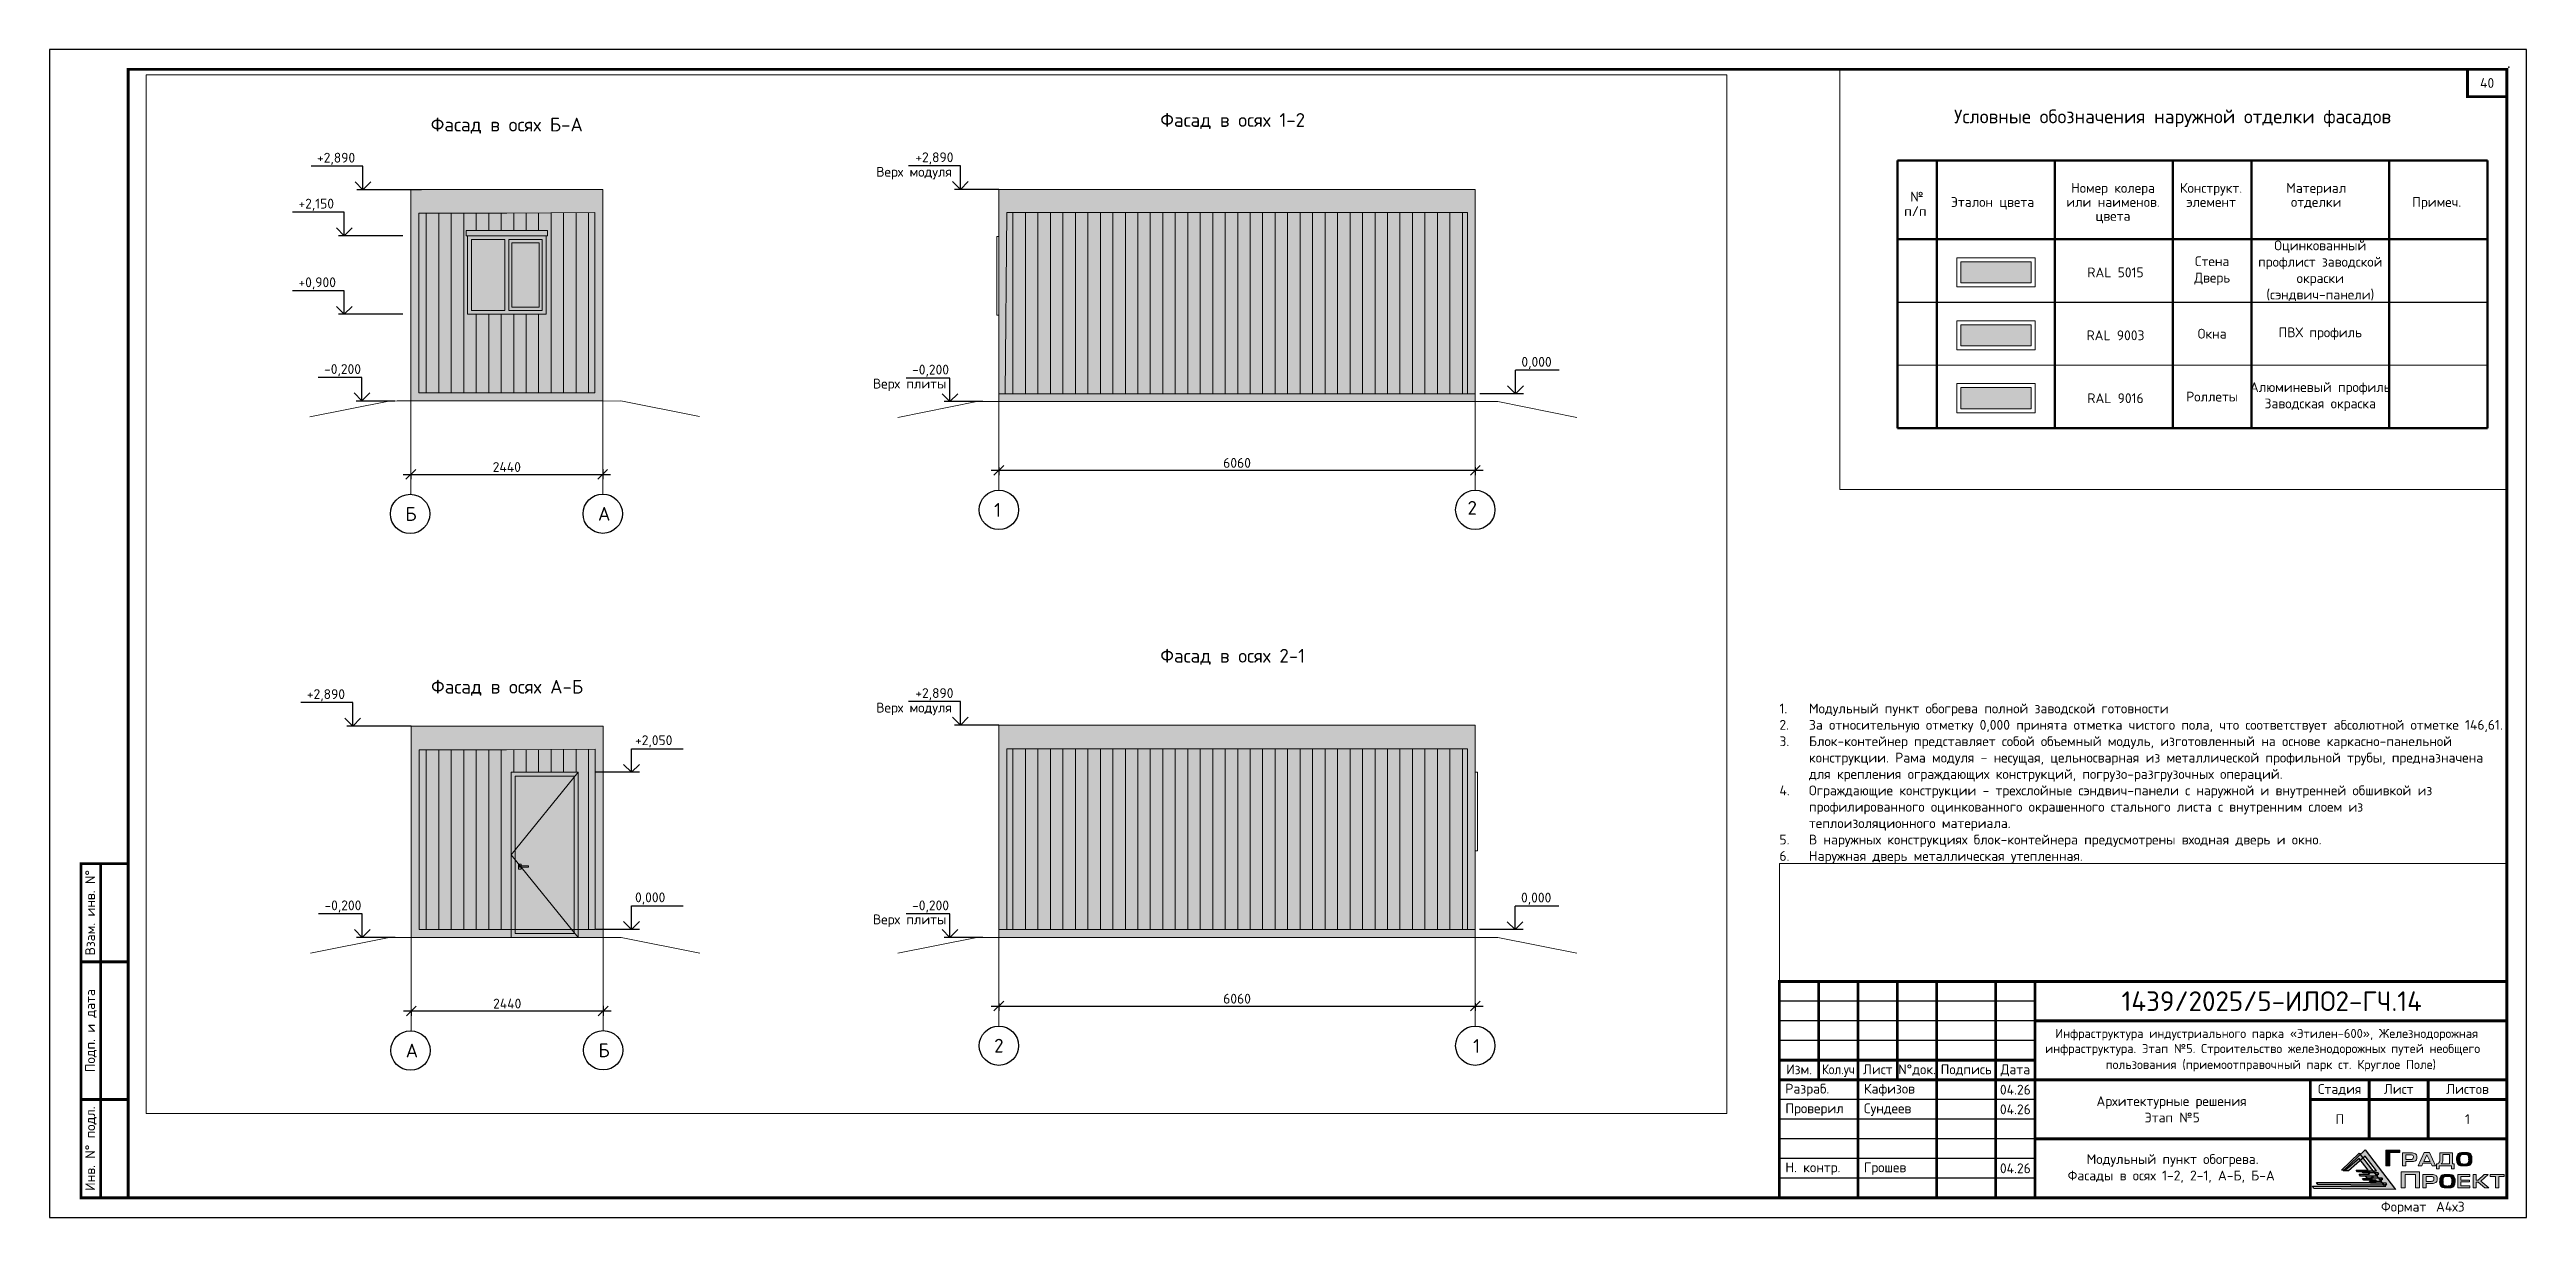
# Paper-space layout '14 пункт обогр' of a CAD drawing. Header units: millimetres. Extents: x -84 to 546, y 72 to 369.
# The model-space entities are those that its viewports show. They can reach past a viewport. Long polylines and large blocks are cut down to what shows.
import ezdxf
from ezdxf.enums import TextEntityAlignment as Align

# ---------------------------------------------------------------- set-up
doc = ezdxf.new("R2010")
doc.units = ezdxf.units.MM
doc.linetypes.add('HIDDEN', pattern=[0.375, 0.25, -0.125])
doc.linetypes.add('осевая2', pattern=[28.575, 19.05, -3.175, 3.175, -3.175])
doc.layers.get('Defpoints').update_dxf_attribs({"color": 3})
for name, color, linetype in [('1', 7, 'Continuous'), ('1Оси', 7, 'Continuous'), ('ГрП_Рамка_ДинамическийФормат', 7, 'Continuous'), ('ПП_Рамка_ДинамическийФормат', 7, 'Continuous')]:
    doc.layers.add(name, color=color, linetype=linetype)
for name, color, linetype, lineweight in [('7.1.Экспликация', 7, 'Continuous', 60), ('двери', 7, 'Continuous', 25), ('Дополнительная', 7, 'Continuous', 18), ('оси', 7, 'осевая2', 13), ('основная', 7, 'Continuous', 50), ('отметки', 7, 'Continuous', 18), ('размеры', 7, 'Continuous', 18), ('СЛОЙ2', 7, 'Continuous', 20), ('текст', 7, 'Continuous', 20), ('тонкая', 7, 'Continuous', 20), ('штриховка', 7, 'Continuous', 9)]:
    doc.layers.add(name, color=color, linetype=linetype, lineweight=lineweight)
doc.styles.add('ISOCPEUR', font='isocpeur.ttf')
doc.styles.add('ВНИПИТЕКСТ', font='isocpeui.ttf')
doc.styles.add('ГОСТ 2.304', font='isocpeur.ttf')
doc.styles.add('СПДС', font='isocpeur.ttf')
doc.dimstyles.new('СПДС', dxfattribs={"dimscale": 50, "dimtxt": 2.5, "dimasz": 2.5, "dimexe": 1.25, "dimexo": 0.625, "dimtad": 1, "dimdec": 0, "dimrnd": 0.001, "dimtxsty": 'ГОСТ 2.304', "dimblk": 'OBLIQUE', "dimcen": 2.5, "dimdle": 2, "dimadec": 0, "dimazin": 2, "dimtfac": 0.75, "dimtdec": 0, "dimtmove": 1, "dimatfit": 3, "dimfxl": 1, "dimtolj": 1, "dimarcsym": 1})
doc.dimstyles.new('СПДС$0', dxfattribs={"dimscale": 100, "dimtxt": 2.5, "dimasz": 2.5, "dimexe": 1.25, "dimexo": 0.004, "dimgap": 1, "dimtad": 1, "dimdec": 0, "dimtxsty": 'ВНИПИТЕКСТ', "dimblk": 'OBLIQUE', "dimcen": 0, "dimdle": 1.25, "dimclrd": 256, "dimclre": 256, "dimclrt": 256, "dimadec": 0, "dimazin": 2, "dimtfac": 1, "dimtdec": 0, "dimtmove": 1, "dimatfit": 3, "dimldrblk": 'NONE', "dimfxl": 1, "dimlwd": -1, "dimlwe": -1, "dimarcsym": 0})

psp = doc.layouts.new('14 пункт обогр')

# ---------------------------------------------------------------- texts
at = {"layer": 'текст', "lineweight": 20, "insert": (355.6, 162.29), "char_height": 2.5, "width": 182.5563, "attachment_point": 7, "style": 'ГОСТ 2.304'}
psp.add_mtext('\\pi-7.5,l7.5,t7.5;1.^IМодульный пункт обогрева {\\A1;полной заводской готовности\\P}2.^IЗа относительную отметку 0,000 принята отметка чистого пола, что соответствует абсолютной отметке 146,61.\\P3.^IБлок-контейнер представляет собой объемный модуль, изготовленный на основе каркасно-панельной  конструкции. Рама модуля - несущая, цельносварная из металлической профильной трубы, предназначена  для крепления ограждающих конструкций, погрузо-разгрузочных операций. \\P4.^IОграждающие конструкции - трехслойные сэндвич-панели с наружной и внутренней обшивкой из профилированного оцинкованного окрашенного стального листа с внутренним слоем из  теплоизоляционного материала. \\P5.^IВ наружных конструкциях блок-контейнера предусмотрены входная дверь и окно. \\P6.^IНаружная дверь металлическая утепленная.  ', dxfattribs=at)
at = {"layer": 'текст', "lineweight": 20, "ltscale": 100, "char_height": 2.5, "width": 10, "attachment_point": 5, "style": 'ГОСТ 2.304'}
for insert in [(415.6, 104.79), (415.6, 99.79), (415.6, 84.79)]:
    psp.add_mtext('04.26', dxfattribs=dict(at, insert=insert))

msp = doc.modelspace()

# ---------------------------------------------------------------- texts
at = {"lineweight": 20, "ltscale": 100, "char_height": 250, "attachment_point": 5, "style": 'ГОСТ 2.304'}
for s, insert, width in [('Оцинкованный профлист заводской окраски (сэндвич-панели)', (4098518, 3971395.6), 3500), ('Стена\\PДверь', (4095768, 3971395.6), 2000), ('Окна', (4095768, 3969795.6), 2000), ('ПВХ профиль', (4098518, 3969795.6), 3500), ('Алюминевый профиль\\PЗаводская окраска', (4098518, 3968195.6), 3500), ('Роллеты', (4095768, 3968195.6), 2000)]:
    msp.add_mtext(s, dxfattribs=dict(at, insert=insert, width=width))
at = {"layer": 'текст', "ltscale": 100, "style": 'ГОСТ 2.304'}
for s, height, p in [('Условные обозначения наружной отделки фасадов', 350, (4094760.7, 3975320.3)), ('Номер колера', 250, (4093245.3, 3973502)), ('Конструкт.', 250, (4095740, 3973502)), ('Материал', 250, (4098414.1, 3973502)), ('п/п', 250, (4088218.3, 3972911)), ('№', 250, (4088260.2, 3973279.1)), ('Эталон цвета', 250, (4090181.5, 3973145.2)), ('или наименов.', 250, (4093245.3, 3973145.2)), ('цвета', 250, (4093245.3, 3972790.4)), ('элемент', 250, (4095740, 3973145.2)), ('отделки', 250, (4098414.1, 3973145.2)), ('Примеч.', 250, (4101480.2, 3973145.2)), ('RAL 5015', 250, (4093309, 3971354)), ('RAL 9003', 250, (4093309, 3969754)), ('RAL 9016', 250, (4093309, 3968154))]:
    msp.add_text(s, height=height, dxfattribs=at).set_placement(p, align=Align.MIDDLE_CENTER)
at = {"layer": 'текст', "style": 'ГОСТ 2.304'}
for s, p in [('Фасад в осях Б-А', (4051442.8, 3974816.8)), ('Фасад в осях А-Б', (4051451, 3960522))]:
    msp.add_text(s, height=350, dxfattribs=at).set_placement(p, align=Align.MIDDLE_CENTER)
for s, p in [('Фасад в осях 1-2', (4068065.4, 3974758.8)), ('Фасад в осях 2-1', (4068065.4, 3961133.8))]:
    msp.add_text(s, height=350, dxfattribs=at).set_placement(p)
at = {"layer": 'текст', "linetype": 'Continuous', "lineweight": 25, "ltscale": 50, "style": 'ГОСТ 2.304'}
for s, p in [('+2,890', (4046615.3, 3973849.3)), ('Верх модуля', (4060840.6, 3973490.7)), ('+2,150', (4046143.5, 3972681.4)), ('+0,900', (4046143.5, 3970681.4)), ('-0,200', (4046794.7, 3968474.8)), ('-0,200', (4061750.7, 3968460.7)), ('0,000', (4077248.8, 3968658.9)), ('Верх плиты', (4060756.4, 3968104.9)), ('+2,890', (4046357.2, 3960208.3)), ('Верх модуля', (4060840.6, 3959865.6)), ('+2,050', (4054704.4, 3959035.6)), ('0,000', (4054704.4, 3955039.9)), ('0,000', (4077239.5, 3955033.9)), ('-0,200', (4046804.5, 3954836.4)), ('Верх плиты', (4060756.4, 3954479.9)), ('-0,200', (4061750.7, 3954835.6))]:
    msp.add_text(s, height=250, dxfattribs=at).set_placement(p)
at = {"layer": 'текст', "linetype": 'Continuous', "lineweight": 25, "ltscale": 100, "char_height": 250, "width": 1155.525, "attachment_point": 1, "style": 'ГОСТ 2.304'}
for insert in [(4061832.8, 3974110), (4061832.8, 3960484.9)]:
    msp.add_mtext('+2,890', dxfattribs=dict(at, insert=insert))
at = {"layer": 'текст', "ltscale": 0.166667, "char_height": 350, "width": 416.849, "attachment_point": 1, "style": 'ГОСТ 2.304'}
for s, insert in [('2', (4075878.9, 3965244)), ('Б', (4048862.2, 3965089.7)), ('А', (4053762.8, 3965096.5)), ('1', (4063838.8, 3965193.1)), ('А', (4048871.8, 3951443.9)), ('Б', (4053772.5, 3951450.7)), ('2', (4063838.8, 3951568)), ('1', (4076019.3, 3951559.4))]:
    msp.add_mtext(s, dxfattribs=dict(at, insert=insert))

# ---------------------------------------------------------------- blocks, each defined once
blk = doc.blocks.new('*U31')
at = {"layer": 'ПП_Рамка_ДинамическийФормат', "linetype": 'Continuous', "lineweight": 30, "true_color": 0x0c6001}
h = blk.add_hatch(color=88, dxfattribs=at)
h.dxf.hatch_style = 1
h.paths.add_polyline_path([(583.4, 11.89), (588.95, 17.21), (596.72, 7.1), (575.95, 7.34), (575.59, 7.93), (594.24, 7.93), (593.87, 8.41), (594.5, 8.41), (594.28, 8.69), (590.46, 8.69), (590.04, 9.24), (593.23, 9.24), (592.86, 9.72), (593.49, 9.73), (593.27, 10), (589.47, 10), (589.04, 10.56), (592.22, 10.56), (591.86, 11.03), (592.48, 11.04), (592.26, 11.33), (588.45, 11.32), (588.02, 11.87), (591.84, 11.88), (588.98, 15.58), (584.72, 11.89)])
at = {"layer": 'ПП_Рамка_ДинамическийФормат', "linetype": 'Continuous', "lineweight": 30, "true_color": 0x033c8c}
h = blk.add_hatch(color=156, dxfattribs=at)
h.dxf.hatch_style = 1
h.paths.add_polyline_path([(582.93, 12.05), (587.41, 16.35), (593.69, 8.19), (576.92, 8.38), (576.62, 8.85), (591.68, 8.85), (591.39, 9.24), (591.89, 9.24), (591.72, 9.47), (588.63, 9.47), (588.29, 9.91), (590.87, 9.91), (590.57, 10.3), (591.08, 10.3), (590.9, 10.53), (587.83, 10.53), (587.48, 10.98), (590.05, 10.98), (589.76, 11.36), (590.26, 11.36), (590.08, 11.6), (587.01, 11.59), (586.66, 12.04), (589.74, 12.04), (587.44, 15.03), (584, 12.05)])
at = {"layer": 'ПП_Рамка_ДинамическийФормат', "linetype": 'Continuous', "lineweight": 0, "true_color": 0x033c8c}
h = blk.add_hatch(color=156, dxfattribs=at)
h.dxf.hatch_style = 1
h.paths.add_polyline_path([(594.23, 13.1), (595.23, 13.1), (595.23, 16.53), (597.8, 16.53), (597.8, 17.14), (594.23, 17.14)])
h = blk.add_hatch(color=156, dxfattribs=at)
h.dxf.hatch_style = 1
h.paths.add_polyline_path([(601.81, 16.19, 0.129761), (600.77, 16.46), (598.48, 16.46), (598.48, 13.1), (599.33, 13.1), (599.33, 14.21), (600.8, 14.21, 0.148195), (601.76, 14.43, 0.229809), (602.12, 15.01), (602.12, 15.6, 0.271278)])
h.paths.add_polyline_path([(599.32, 15.95), (600.58, 15.95, -0.094959), (600.98, 15.88, -0.198887), (601.19, 15.68, -0.099141), (601.26, 15.31, -0.182798), (601.11, 14.9, -0.188884), (600.82, 14.74, -0.015492), (600.55, 14.72), (599.32, 14.72)], flags=16)
h.paths.add_polyline_path([(605.32, 16.48), (604.01, 16.48), (602.49, 13.1), (603.39, 13.1), (603.65, 13.79), (605.68, 13.79), (605.99, 13.1), (606.83, 13.1)])
h.paths.add_polyline_path([(604.67, 15.96), (605.5, 14.23), (603.87, 14.23)], flags=16)
h.paths.add_polyline_path([(611.21, 16.47), (607.94, 16.47), (607.94, 14.64, -0.224), (607.59, 13.73), (607.48, 13.62), (607.13, 13.62), (607.13, 12.35), (607.83, 12.35), (607.83, 13.1), (610.91, 13.1), (610.91, 12.36), (611.64, 12.36), (611.64, 13.62), (611.21, 13.62)])
h.paths.add_polyline_path([(608.73, 15.97), (610.42, 15.97), (610.42, 13.6), (608.33, 13.6), (608.34, 13.66), (608.41, 13.69), (608.48, 13.76, 0.193412), (608.73, 14.4)], flags=16)
h.paths.add_polyline_path([(602.77, 11.58), (598.11, 11.58), (598.11, 7.56), (599.13, 7.56), (599.13, 10.93), (601.75, 10.93), (601.75, 7.56), (602.77, 7.56)])
h.paths.add_polyline_path([(607.29, 9.47), (607.29, 10.05, 0.311605), (607.01, 10.64, 0.129761), (605.97, 10.91), (603.68, 10.91), (603.68, 7.56), (604.53, 7.56), (604.53, 8.66), (606, 8.66, 0.148195), (606.96, 8.89, 0.267677)])
h.paths.add_polyline_path([(604.53, 10.41), (605.78, 10.41, -0.094959), (606.19, 10.33, -0.198887), (606.4, 10.13, -0.099141), (606.47, 9.76, -0.182798), (606.32, 9.35, -0.188884), (606.03, 9.2, -0.015492), (605.76, 9.18), (604.53, 9.18)], flags=16)
h.paths.add_polyline_path([(615.51, 9.48), (613.33, 9.48), (613.33, 10.41), (615.61, 10.41), (615.61, 10.91), (612.53, 10.91), (612.53, 7.56), (615.61, 7.56), (615.61, 8.01), (613.33, 8.01), (613.33, 9.04), (615.51, 9.04)])
h.paths.add_polyline_path([(617.25, 10.91), (616.45, 10.91), (616.45, 7.56), (617.25, 7.56), (617.25, 9), (617.73, 9), (619.41, 7.56), (620.42, 7.56), (618.4, 9.26), (620.26, 10.91), (619.28, 10.91), (617.72, 9.5), (617.25, 9.5)])
h.paths.add_polyline_path([(622.96, 10.4), (624.32, 10.4), (624.32, 10.91), (620.79, 10.91), (620.79, 10.4), (622.15, 10.4), (622.15, 7.56), (622.96, 7.56)])
h = blk.add_hatch(color=156, dxfattribs=at)
h.dxf.hatch_style = 1
edge = h.paths.add_edge_path()
edge.add_spline(control_points=[(614.18, 13.1), (614.31, 13.1), (614.55, 13.1), (614.88, 13.12), (615.17, 13.17), (615.43, 13.26), (615.66, 13.35), (615.86, 13.54), (616.04, 13.82), (616.16, 14.32), (616.15, 14.7), (616.14, 14.94), (616.14, 15.1), (616.14, 15.39), (616.04, 15.79), (615.86, 16.07), (615.66, 16.26), (615.43, 16.36), (615.17, 16.45), (614.88, 16.5), (614.55, 16.51), (614.31, 16.51), (614.18, 16.51), (614.05, 16.51), (613.82, 16.51), (613.49, 16.5), (613.2, 16.45), (612.94, 16.36), (612.71, 16.26), (612.51, 16.07), (612.33, 15.79), (612.23, 15.39), (612.23, 15.1), (612.23, 14.94), (612.22, 14.7), (612.21, 14.32), (612.33, 13.82), (612.51, 13.54), (612.71, 13.35), (612.94, 13.26), (613.2, 13.17), (613.49, 13.12), (613.82, 13.1), (614.05, 13.1), (614.18, 13.1)], knot_values=[0, 0, 0, 0, 0.392432, 0.709081, 0.998708, 1.278127, 1.53821, 1.728059, 2.110629, 2.5013, 3.242256, 3.242256, 3.242256, 3.711066, 4.101736, 4.484307, 4.674156, 4.934238, 5.213657, 5.503284, 5.819934, 6.212366, 6.212366, 6.212366, 6.590896, 6.907546, 7.197173, 7.476592, 7.736674, 7.926524, 8.309094, 8.699764, 9.168574, 9.168574, 9.168574, 9.90953, 10.300201, 10.682771, 10.87262, 11.132703, 11.412122, 11.701749, 12.018398, 12.396929, 12.396929, 12.396929, 12.396929], degree=3, periodic=0)
edge = h.paths.add_edge_path(flags=16)
edge.add_spline(control_points=[(613.07, 14.94), (613.07, 14.88), (613.07, 14.8), (613.07, 14.81), (613.07, 14.69), (613.06, 14.48), (613.1, 14.21), (613.14, 14), (613.23, 13.87), (613.29, 13.75), (613.41, 13.68), (613.54, 13.61), (613.7, 13.6), (613.89, 13.59), (614.04, 13.58), (614.15, 13.58), (614.18, 13.58), (614.22, 13.58), (614.32, 13.58), (614.48, 13.59), (614.66, 13.6), (614.83, 13.61), (614.96, 13.68), (615.07, 13.74), (615.14, 13.87), (615.22, 13.99), (615.27, 14.2), (615.31, 14.47), (615.3, 14.69), (615.3, 14.81), (615.3, 14.93), (615.31, 15.14), (615.27, 15.41), (615.23, 15.62), (615.14, 15.75), (615.07, 15.87), (614.96, 15.93), (614.83, 16), (614.66, 16.01), (614.48, 16.02), (614.32, 16.03), (614.22, 16.03), (614.19, 16.03), (614.15, 16.03), (614.05, 16.03), (613.89, 16.02), (613.71, 16.01), (613.54, 16), (613.41, 15.93), (613.3, 15.87), (613.23, 15.75), (613.15, 15.62), (613.1, 15.41), (613.06, 15.14), (613.07, 15), (613.07, 14.94)], knot_values=[0, 0, 0, 0, 1, 2, 3, 4, 5, 6, 7, 8, 9, 10, 11, 12, 13, 14, 15, 16, 17, 18, 19, 20, 21, 22, 23, 24, 25, 26, 27, 28, 29, 30, 31, 32, 33, 34, 35, 36, 37, 38, 39, 40, 41, 42, 43, 44, 45, 46, 47, 48, 49, 50, 51, 52, 53, 53, 53, 53], degree=3, periodic=0)
h = blk.add_hatch(color=156, dxfattribs=at)
h.dxf.hatch_style = 1
edge = h.paths.add_edge_path()
edge.add_spline(control_points=[(609.88, 7.56), (610.01, 7.56), (610.25, 7.56), (610.58, 7.56), (610.87, 7.58), (611.14, 7.67), (611.36, 7.76), (611.57, 7.96), (611.74, 8.23), (611.86, 8.73), (611.85, 9.11), (611.85, 9.36), (611.85, 9.51), (611.85, 9.8), (611.74, 10.21), (611.57, 10.48), (611.36, 10.68), (611.14, 10.77), (610.87, 10.86), (610.58, 10.91), (610.25, 10.91), (610.01, 10.91), (609.88, 10.91), (609.76, 10.91), (609.52, 10.91), (609.2, 10.91), (608.9, 10.86), (608.64, 10.77), (608.41, 10.68), (608.21, 10.48), (608.04, 10.21), (607.93, 9.8), (607.93, 9.51), (607.93, 9.36), (607.92, 9.11), (607.91, 8.73), (608.04, 8.23), (608.21, 7.96), (608.41, 7.76), (608.64, 7.67), (608.9, 7.58), (609.2, 7.56), (609.52, 7.56), (609.76, 7.56), (609.88, 7.56)], knot_values=[0, 0, 0, 0, 0.392432, 0.709081, 0.998708, 1.278127, 1.53821, 1.728059, 2.110629, 2.5013, 3.242256, 3.242256, 3.242256, 3.711066, 4.101736, 4.484307, 4.674156, 4.934238, 5.213657, 5.503284, 5.819934, 6.212366, 6.212366, 6.212366, 6.590896, 6.907546, 7.197173, 7.476592, 7.736674, 7.926524, 8.309094, 8.699764, 9.168574, 9.168574, 9.168574, 9.90953, 10.300201, 10.682771, 10.87262, 11.132703, 11.412122, 11.701749, 12.018398, 12.396929, 12.396929, 12.396929, 12.396929], degree=3, periodic=0)
edge = h.paths.add_edge_path(flags=16)
edge.add_spline(control_points=[(608.77, 9.35), (608.78, 9.3), (608.78, 9.22), (608.78, 9.22), (608.77, 9.11), (608.77, 8.89), (608.81, 8.62), (608.85, 8.41), (608.93, 8.28), (609, 8.16), (609.11, 8.1), (609.24, 8.03), (609.41, 8.02), (609.59, 8), (609.75, 8), (609.85, 8), (609.89, 8), (609.92, 8), (610.03, 8), (610.19, 8), (610.37, 8.01), (610.53, 8.02), (610.66, 8.09), (610.78, 8.16), (610.85, 8.28), (610.93, 8.4), (610.97, 8.61), (611.01, 8.88), (611.01, 9.1), (611, 9.22), (611.01, 9.34), (611.01, 9.55), (610.97, 9.82), (610.93, 10.03), (610.85, 10.16), (610.78, 10.28), (610.67, 10.34), (610.53, 10.42), (610.37, 10.42), (610.19, 10.44), (610.03, 10.44), (609.93, 10.44), (609.89, 10.44), (609.85, 10.44), (609.75, 10.44), (609.59, 10.44), (609.41, 10.42), (609.25, 10.41), (609.11, 10.34), (609, 10.28), (608.93, 10.16), (608.85, 10.03), (608.81, 9.82), (608.77, 9.55), (608.77, 9.41), (608.77, 9.35)], knot_values=[0, 0, 0, 0, 1, 2, 3, 4, 5, 6, 7, 8, 9, 10, 11, 12, 13, 14, 15, 16, 17, 18, 19, 20, 21, 22, 23, 24, 25, 26, 27, 28, 29, 30, 31, 32, 33, 34, 35, 36, 37, 38, 39, 40, 41, 42, 43, 44, 45, 46, 47, 48, 49, 50, 51, 52, 53, 53, 53, 53], degree=3, periodic=0)
at = {"layer": 'ПП_Рамка_ДинамическийФормат'}
blk.add_lwpolyline([(0, 0), (630, 0), (630, 297), (0, 297)], close=True, dxfattribs=at)
at = {"layer": 'ПП_Рамка_ДинамическийФормат', "const_width": 0.7}
for points in [[(20, 5), (625, 5), (625, 292), (20, 292)], [(625, 285), (625, 292), (615, 292), (615, 285)], [(8, 5), (20, 5), (20, 90), (8, 90)], [(440, 60), (440, 5), (625, 5), (625, 60)]]:
    blk.add_lwpolyline(points, close=True, dxfattribs=at)
for points in [[(13, 5), (13, 90)], [(20, 65), (8, 65)], [(450, 60), (450, 35)], [(460, 60), (460, 5)], [(470, 60), (470, 35)], [(480, 60), (480, 5)], [(495, 60), (495, 5)], [(505, 60), (505, 5)], [(505, 50), (625, 50)], [(505, 40), (440, 40)], [(505, 35), (440, 35)], [(505, 35), (625, 35)], [(575, 35), (575, 5)], [(590, 35), (590, 20)], [(605, 35), (605, 20)], [(20, 30), (8, 30)], [(625, 30), (575, 30)], [(505, 20), (625, 20)]]:
    blk.add_lwpolyline(points, dxfattribs=at)
at = {"layer": 'ПП_Рамка_ДинамическийФормат'}
for points in [[(505, 55), (440, 55)], [(505, 50), (440, 50)], [(505, 45), (440, 45)], [(505, 30), (440, 30)], [(505, 25), (440, 25)], [(505, 20), (440, 20)], [(505, 15), (440, 15)], [(505, 10), (440, 10)]]:
    blk.add_lwpolyline(points, dxfattribs=at)
at = {"layer": 'ПП_Рамка_ДинамическийФормат', "color": 88, "linetype": 'Continuous', "lineweight": 30, "true_color": 0x0c6001}
blk.add_lwpolyline([(583.4, 11.89), (588.95, 17.21), (596.72, 7.1), (575.95, 7.34), (575.59, 7.93), (594.24, 7.93), (593.87, 8.41), (594.5, 8.41), (594.28, 8.69), (590.46, 8.69), (590.04, 9.24), (593.23, 9.24), (592.86, 9.72), (593.49, 9.73), (593.27, 10), (589.47, 10), (589.04, 10.56), (592.22, 10.56), (591.86, 11.03), (592.48, 11.04), (592.26, 11.33), (588.45, 11.32), (588.02, 11.87), (591.84, 11.88), (588.98, 15.58), (584.72, 11.89)], close=True, dxfattribs=at)
at = {"layer": 'ПП_Рамка_ДинамическийФормат', "color": 7, "linetype": 'Continuous', "lineweight": 30, "true_color": 0xffffff}
blk.add_lwpolyline([(582.93, 12.05), (587.41, 16.35), (593.69, 8.19), (576.92, 8.38), (576.62, 8.85), (591.68, 8.85), (591.39, 9.24), (591.89, 9.24), (591.72, 9.47), (588.63, 9.47), (588.29, 9.91), (590.87, 9.91), (590.57, 10.3), (591.08, 10.3), (590.9, 10.53), (587.83, 10.53), (587.48, 10.98), (590.05, 10.98), (589.76, 11.36), (590.26, 11.36), (590.08, 11.6), (587.01, 11.59), (586.66, 12.04), (589.74, 12.04), (587.44, 15.03), (584, 12.05)], close=True, dxfattribs=at)
at = {"layer": 'ПП_Рамка_ДинамическийФормат', "color": 156, "linetype": 'Continuous', "lineweight": 0, "true_color": 0x033c8c}
blk.add_lwpolyline([(594.23, 13.1), (594.23, 17.14), (597.8, 17.14), (597.8, 16.53), (595.23, 16.53), (595.23, 13.1), (594.23, 13.1)], dxfattribs=at)
for points in [[(598.48, 13.1), (598.48, 16.46), (600.77, 16.46, -0.129761), (601.81, 16.19, -0.271278), (602.12, 15.6), (602.12, 15.01, -0.229809), (601.76, 14.43, -0.148195), (600.8, 14.21), (599.33, 14.21), (599.33, 13.1), (598.48, 13.1)], [(607.94, 16.47), (611.21, 16.47), (611.21, 13.62), (611.64, 13.62), (611.64, 12.36), (610.91, 12.36), (610.91, 13.1), (607.83, 13.1), (607.83, 12.35), (607.13, 12.35), (607.13, 13.62), (607.48, 13.62), (607.59, 13.73, 0.224), (607.94, 14.64), (607.94, 16.47)], [(603.68, 7.56), (603.68, 10.91), (605.97, 10.91, -0.129761), (607.01, 10.64, -0.311605), (607.29, 10.05), (607.29, 9.47, -0.267677), (606.96, 8.89, -0.148195), (606, 8.66), (604.53, 8.66), (604.53, 7.56), (603.68, 7.56)]]:
    blk.add_lwpolyline(points, format="xyb", dxfattribs=at)
for points in [[(599.32, 15.95), (600.58, 15.95, -0.094959), (600.98, 15.88, -0.198887), (601.19, 15.68, -0.099141), (601.26, 15.31, -0.182798), (601.11, 14.9, -0.188884), (600.82, 14.74, -0.015492), (600.55, 14.72), (599.32, 14.72), (599.32, 15.95)], [(608.73, 15.97), (610.42, 15.97), (610.42, 13.6), (608.33, 13.6), (608.34, 13.66), (608.41, 13.69), (608.48, 13.76, 0.193412), (608.73, 14.4), (608.73, 15.97)], [(604.53, 10.41), (605.78, 10.41, -0.094959), (606.19, 10.33, -0.198887), (606.4, 10.13, -0.099141), (606.47, 9.76, -0.182798), (606.32, 9.35, -0.188884), (606.03, 9.2, -0.015492), (605.76, 9.18), (604.53, 9.18), (604.53, 10.41)]]:
    blk.add_lwpolyline(points, format="xyb", close=True, dxfattribs=at)
for points in [[(602.49, 13.1), (604.01, 16.48), (605.32, 16.48), (606.83, 13.1), (605.99, 13.1), (605.68, 13.79), (603.65, 13.79), (603.39, 13.1)], [(603.87, 14.23), (605.5, 14.23), (604.67, 15.96), (603.87, 14.23)], [(602.77, 7.56), (602.77, 11.58), (598.11, 11.58), (598.11, 7.56), (599.13, 7.56), (599.13, 10.93), (601.75, 10.93), (601.75, 7.56)], [(612.53, 10.91), (612.53, 7.56), (615.61, 7.56), (615.61, 8.01), (613.33, 8.01), (613.33, 9.04), (615.51, 9.04), (615.51, 9.48), (613.33, 9.48), (613.33, 10.41), (615.61, 10.41), (615.61, 10.91)], [(616.45, 10.91), (617.25, 10.91), (617.25, 9.5), (617.72, 9.5), (619.28, 10.91), (620.26, 10.91), (618.4, 9.26), (620.42, 7.56), (619.41, 7.56), (617.73, 9), (617.25, 9), (617.25, 7.56), (616.45, 7.56)], [(622.15, 7.56), (622.15, 10.4), (620.79, 10.4), (620.79, 10.91), (624.32, 10.91), (624.32, 10.4), (622.96, 10.4), (622.96, 7.56)]]:
    blk.add_lwpolyline(points, close=True, dxfattribs=at)
for points in [[(614.18, 13.1), (614.31, 13.1), (614.55, 13.1), (614.88, 13.12), (615.17, 13.17), (615.43, 13.26), (615.66, 13.35), (615.86, 13.54), (616.04, 13.82), (616.16, 14.32), (616.15, 14.7), (616.14, 14.94), (616.14, 15.1), (616.14, 15.39), (616.04, 15.79), (615.86, 16.07), (615.66, 16.26), (615.43, 16.36), (615.17, 16.45), (614.88, 16.5), (614.55, 16.51), (614.31, 16.51), (614.18, 16.51), (614.05, 16.51), (613.82, 16.51), (613.49, 16.5), (613.2, 16.45), (612.94, 16.36), (612.71, 16.26), (612.51, 16.07), (612.33, 15.79), (612.23, 15.39), (612.23, 15.1), (612.23, 14.94), (612.22, 14.7), (612.21, 14.32), (612.33, 13.82), (612.51, 13.54), (612.71, 13.35), (612.94, 13.26), (613.2, 13.17), (613.49, 13.12), (613.82, 13.1), (614.05, 13.1), (614.18, 13.1)], [(609.88, 7.56), (610.01, 7.56), (610.25, 7.56), (610.58, 7.56), (610.87, 7.58), (611.14, 7.67), (611.36, 7.76), (611.57, 7.96), (611.74, 8.23), (611.86, 8.73), (611.85, 9.11), (611.85, 9.36), (611.85, 9.51), (611.85, 9.8), (611.74, 10.21), (611.57, 10.48), (611.36, 10.68), (611.14, 10.77), (610.87, 10.86), (610.58, 10.91), (610.25, 10.91), (610.01, 10.91), (609.88, 10.91), (609.76, 10.91), (609.52, 10.91), (609.2, 10.91), (608.9, 10.86), (608.64, 10.77), (608.41, 10.68), (608.21, 10.48), (608.04, 10.21), (607.93, 9.8), (607.93, 9.51), (607.93, 9.36), (607.92, 9.11), (607.91, 8.73), (608.04, 8.23), (608.21, 7.96), (608.41, 7.76), (608.64, 7.67), (608.9, 7.58), (609.2, 7.56), (609.52, 7.56), (609.76, 7.56), (609.88, 7.56)]]:
    blk.add_open_spline(points, degree=3, knots=[0, 0, 0, 0, 0.392432, 0.709081, 0.998708, 1.278127, 1.53821, 1.728059, 2.110629, 2.5013, 3.242256, 3.242256, 3.242256, 3.711066, 4.101736, 4.484307, 4.674156, 4.934238, 5.213657, 5.503284, 5.819934, 6.212366, 6.212366, 6.212366, 6.590896, 6.907546, 7.197173, 7.476592, 7.736674, 7.926524, 8.309094, 8.699764, 9.168574, 9.168574, 9.168574, 9.90953, 10.300201, 10.682771, 10.87262, 11.132703, 11.412122, 11.701749, 12.018398, 12.396929, 12.396929, 12.396929, 12.396929], dxfattribs=at)
for points in [[(613.07, 14.94), (613.07, 14.88), (613.07, 14.8), (613.07, 14.81), (613.07, 14.69), (613.06, 14.48), (613.1, 14.21), (613.14, 14), (613.23, 13.87), (613.29, 13.75), (613.41, 13.68), (613.54, 13.61), (613.7, 13.6), (613.89, 13.59), (614.04, 13.58), (614.15, 13.58), (614.18, 13.58), (614.22, 13.58), (614.32, 13.58), (614.48, 13.59), (614.66, 13.6), (614.83, 13.61), (614.96, 13.68), (615.07, 13.74), (615.14, 13.87), (615.22, 13.99), (615.27, 14.2), (615.31, 14.47), (615.3, 14.69), (615.3, 14.81), (615.3, 14.93), (615.31, 15.14), (615.27, 15.41), (615.23, 15.62), (615.14, 15.75), (615.07, 15.87), (614.96, 15.93), (614.83, 16), (614.66, 16.01), (614.48, 16.02), (614.32, 16.03), (614.22, 16.03), (614.19, 16.03), (614.15, 16.03), (614.05, 16.03), (613.89, 16.02), (613.71, 16.01), (613.54, 16), (613.41, 15.93), (613.3, 15.87), (613.23, 15.75), (613.15, 15.62), (613.1, 15.41), (613.06, 15.14), (613.07, 15), (613.07, 14.94)], [(608.77, 9.35), (608.78, 9.3), (608.78, 9.22), (608.78, 9.22), (608.77, 9.11), (608.77, 8.89), (608.81, 8.62), (608.85, 8.41), (608.93, 8.28), (609, 8.16), (609.11, 8.1), (609.24, 8.03), (609.41, 8.02), (609.59, 8), (609.75, 8), (609.85, 8), (609.89, 8), (609.92, 8), (610.03, 8), (610.19, 8), (610.37, 8.01), (610.53, 8.02), (610.66, 8.09), (610.78, 8.16), (610.85, 8.28), (610.93, 8.4), (610.97, 8.61), (611.01, 8.88), (611.01, 9.1), (611, 9.22), (611.01, 9.34), (611.01, 9.55), (610.97, 9.82), (610.93, 10.03), (610.85, 10.16), (610.78, 10.28), (610.67, 10.34), (610.53, 10.42), (610.37, 10.42), (610.19, 10.44), (610.03, 10.44), (609.93, 10.44), (609.89, 10.44), (609.85, 10.44), (609.75, 10.44), (609.59, 10.44), (609.41, 10.42), (609.25, 10.41), (609.11, 10.34), (609, 10.28), (608.93, 10.16), (608.85, 10.03), (608.81, 9.82), (608.77, 9.55), (608.77, 9.41), (608.77, 9.35)]]:
    blk.add_open_spline(points, degree=3, dxfattribs=at)
at = {"layer": 'ПП_Рамка_ДинамическийФормат'}
blk.add_point((625.5, 292.5), dxfattribs=at)
at = {"layer": 'ПП_Рамка_ДинамическийФормат', "style": 'ISOCPEUR'}
for s, p in [('Взам. инв. N%%D', (12.33, 77.5)), ('Подп. и дата', (12.33, 47.5)), ('Инв. N%%D подл.', (12.33, 17.5))]:
    blk.add_text(s, height=2.5, rotation=90, dxfattribs=at).set_placement(p, align=Align.BOTTOM_CENTER)
at = {"layer": 'ПП_Рамка_ДинамическийФормат', "style": 'СПДС'}
for s, p in [('Изм.', (445, 35.67)), ('Лист', (465, 35.67)), ('N%%Dдок.', (475, 35.67)), ('Подпись', (487.5, 35.67)), ('Дата', (500, 35.67)), ('Стадия', (582.5, 30.67)), ('Лист', (597.5, 30.67)), ('Листов', (615, 30.67))]:
    blk.add_text(s, height=2.5, dxfattribs=at).set_placement(p, align=Align.BOTTOM_CENTER)
at = {"layer": 'ПП_Рамка_ДинамическийФормат', "style": 'СПДС', "width": 0.9}
blk.add_text('Кол.уч', height=2.5, dxfattribs=at).set_placement((455, 35.67), align=Align.BOTTOM_CENTER)
at = {"layer": 'ПП_Рамка_ДинамическийФормат', "style": 'ISOCPEUR'}
blk.add_text('Формат', height=2.5, dxfattribs=at).set_placement((593, 1.5))
at = {"layer": 'ПП_Рамка_ДинамическийФормат', "flags": 4}
for tag, height, style, p in [('НОМЕР', 2.5, 'ISOCPEUR', (620, 288.5)), ('ШИФР', 5, 'СПДС', (565, 55)), ('ОБЪЕКТ', 2.5, 'СПДС', (565, 42.5)), ('ПОДОБЪЕКТ', 2.5, 'СПДС', (540, 27.5)), ('СТАДИЯ', 2.5, 'СПДС', (582.5, 25)), ('ЛИСТ', 2.5, 'СПДС', (597.5, 25)), ('ЛИСТОВ', 2.5, 'СПДС', (615, 25)), ('ЧЕРТЕЖ', 2.5, 'СПДС', (540, 12.5))]:
    blk.add_attdef(tag, text='', height=height, dxfattribs=dict(at, style=style)).set_placement(p, align=Align.MIDDLE_CENTER)
at = {"layer": 'ПП_Рамка_ДинамическийФормат', "style": 'СПДС'}
for tag, p, flags in [('СПЕЦ_1', (441.5, 31.5), 12), ('ФАМИЛИЯ_1', (461.5, 31.5), 4), ('СПЕЦ_2', (441.5, 26.5), 12), ('ФАМИЛИЯ_2', (461.5, 26.5), 4), ('СПЕЦ_3', (441.5, 21.5), 12), ('СПЕЦ_4', (441.5, 16.5), 12), ('ФАМИЛИЯ_3', (461.5, 21.5), 4), ('ФАМИЛИЯ_4', (461.5, 16.5), 4), ('СПЕЦ_5', (441.5, 11.5), 12), ('ФАМИЛИЯ_5', (461.5, 11.5), 4), ('СПЕЦ_6', (441.5, 6.5), 12), ('ФАМИЛИЯ_6', (461.5, 6.5), 4)]:
    blk.add_attdef(tag, p, '', height=2.5, dxfattribs=dict(at, flags=flags))
blk.add_attdef('ФОРМАТ', (607, 1.5), '', height=2.5, dxfattribs=at)
blk = doc.blocks.new('_Oblique')
at = {"color": 0, "linetype": 'ByBlock', "lineweight": -2}
blk.add_line((-0.5, -0.5), (0.5, 0.5), dxfattribs=at)
blk = doc.blocks.new('*D16')
at = {"layer": 'Defpoints', "color": 0, "lineweight": 20, "transparency": 16777216}
for p in [(4063959, 3966163), (4076075, 3966163), (4076075, 3966026)]:
    blk.add_point(p, dxfattribs=at)
at = {"layer": 'размеры', "color": 0, "lineweight": -2, "transparency": 16777216}
for p, q in [((4063759, 3966026), (4076275, 3966026)), ((4063959, 3966101), (4063959, 3965901)), ((4076075, 3966101), (4076075, 3965901))]:
    blk.add_line(p, q, dxfattribs=at)
at = {"layer": 'размеры', "color": 0, "lineweight": -2, "transparency": 16777216, "xscale": 250, "yscale": 250, "zscale": 250, "rotation": 180}
blk.add_blockref('_Oblique', (4063959, 3966026), dxfattribs=at)
at = {"layer": 'размеры', "color": 0, "lineweight": -2, "transparency": 16777216, "xscale": 250, "yscale": 250, "zscale": 250}
blk.add_blockref('_Oblique', (4076075, 3966026), dxfattribs=at)
at = {"layer": 'размеры', "color": 0, "transparency": 16777216, "insert": (4070017, 3966213), "char_height": 250, "attachment_point": 5, "style": 'ГОСТ 2.304'}
blk.add_mtext('\\A1;6060', dxfattribs=at)
blk = doc.blocks.new('*D17')
at = {"layer": 'Defpoints', "color": 0, "lineweight": 20, "transparency": 16777216}
for p in [(4063959, 3952538), (4076075, 3952538), (4076075, 3952401)]:
    blk.add_point(p, dxfattribs=at)
at = {"layer": 'размеры', "color": 0, "lineweight": -2, "transparency": 16777216}
for p, q in [((4063759, 3952401), (4076275, 3952401)), ((4063959, 3952476), (4063959, 3952276)), ((4076075, 3952476), (4076075, 3952276))]:
    blk.add_line(p, q, dxfattribs=at)
at = {"layer": 'размеры', "color": 0, "lineweight": -2, "transparency": 16777216, "xscale": 250, "yscale": 250, "zscale": 250, "rotation": 180}
blk.add_blockref('_Oblique', (4063959, 3952401), dxfattribs=at)
at = {"layer": 'размеры', "color": 0, "lineweight": -2, "transparency": 16777216, "xscale": 250, "yscale": 250, "zscale": 250}
blk.add_blockref('_Oblique', (4076075, 3952401), dxfattribs=at)
at = {"layer": 'размеры', "color": 0, "transparency": 16777216, "insert": (4070017, 3952588), "char_height": 250, "attachment_point": 5, "style": 'ГОСТ 2.304'}
blk.add_mtext('\\A1;6060', dxfattribs=at)
blk = doc.blocks.new('*D18')
at = {"layer": 'Defpoints', "color": 0, "lineweight": 20, "transparency": 16777216}
for p in [(4049003, 3965969), (4053883, 3966117), (4053883, 3965921)]:
    blk.add_point(p, dxfattribs=at)
at = {"layer": 'размеры', "color": 0, "lineweight": -2, "transparency": 16777216}
for p, q in [((4048803, 3965921), (4054083, 3965921)), ((4049003, 3965906), (4049003, 3965796)), ((4053883, 3966055), (4053883, 3965796))]:
    blk.add_line(p, q, dxfattribs=at)
at = {"layer": 'размеры', "color": 0, "lineweight": -2, "transparency": 16777216, "xscale": 250, "yscale": 250, "zscale": 250, "rotation": 180}
blk.add_blockref('_Oblique', (4049003, 3965921), dxfattribs=at)
at = {"layer": 'размеры', "color": 0, "lineweight": -2, "transparency": 16777216, "xscale": 250, "yscale": 250, "zscale": 250}
blk.add_blockref('_Oblique', (4053883, 3965921), dxfattribs=at)
at = {"layer": 'размеры', "color": 0, "transparency": 16777216, "insert": (4051443, 3966108), "char_height": 250, "attachment_point": 5, "style": 'ГОСТ 2.304'}
blk.add_mtext('\\A1;2440', dxfattribs=at)
blk = doc.blocks.new('*D19')
at = {"layer": 'Defpoints', "color": 0, "lineweight": 20, "transparency": 16777216}
for p in [(4049013, 3952323), (4053893, 3952471), (4053893, 3952275)]:
    blk.add_point(p, dxfattribs=at)
at = {"layer": 'размеры', "color": 0, "lineweight": -2, "transparency": 16777216}
for p, q in [((4048813, 3952275), (4054093, 3952275)), ((4049013, 3952261), (4049013, 3952150)), ((4053893, 3952409), (4053893, 3952150))]:
    blk.add_line(p, q, dxfattribs=at)
at = {"layer": 'размеры', "color": 0, "lineweight": -2, "transparency": 16777216, "xscale": 250, "yscale": 250, "zscale": 250, "rotation": 180}
blk.add_blockref('_Oblique', (4049013, 3952275), dxfattribs=at)
at = {"layer": 'размеры', "color": 0, "lineweight": -2, "transparency": 16777216, "xscale": 250, "yscale": 250, "zscale": 250}
blk.add_blockref('_Oblique', (4053893, 3952275), dxfattribs=at)
at = {"layer": 'размеры', "color": 0, "transparency": 16777216, "insert": (4051453, 3952463), "char_height": 250, "attachment_point": 5, "style": 'ГОСТ 2.304'}
blk.add_mtext('\\A1;2440', dxfattribs=at)
blk = doc.blocks.new('дверь')
at = {"layer": 'штриховка', "lineweight": 20, "ltscale": 100, "true_color": 0x007cb0}
h = blk.add_hatch(color=144, dxfattribs=at)
h.dxf.hatch_style = 1
h.paths.add_polyline_path([(4046677, 3954350), (4048377, 3954350), (4048377, 3958550), (4046677, 3958550)])
at = {"layer": '1', "linetype": 'HIDDEN', "lineweight": 20, "ltscale": 700}
for p, q in [((4048377, 3958550), (4046677, 3956448)), ((4046677, 3956448), (4048377, 3954350))]:
    blk.add_line(p, q, dxfattribs=at)
at = {"layer": '1', "lineweight": 20, "ltscale": 100}
for points in [[(4046677, 3954350), (4048377, 3954350), (4048377, 3958550), (4046677, 3958550)], [(4046777, 3954450), (4048277, 3954450), (4048277, 3958450), (4046777, 3958450)], [(4046927, 3956216), (4046862, 3956216), (4046862, 3956085), (4046927, 3956085)], [(4046889, 3956174), (4047111, 3956174), (4047111, 3956135), (4046889, 3956135)]]:
    blk.add_lwpolyline(points, close=True, dxfattribs=at)
at = {"layer": 'двери', "linetype": 'Continuous', "lineweight": 20}
for p, q in [((4046848, 3958550), (4048377, 3958550)), ((4048377, 3954350), (4048377, 3958353))]:
    blk.add_line(p, q, dxfattribs=at)

# ---------------------------------------------------------------- dimensions: what is measured, and where the dimension line sits
at = {"layer": 'размеры'}
for base, p1, p2, picture, middle in [((4053883.2, 3965920.9), (4049003.2, 3965969), (4053883.2, 3966117.3), '*D18', (4051443.2, 3966108.4)), ((4053892.8, 3952275.1), (4049012.8, 3952323.2), (4053892.8, 3952471.5), '*D19', (4051452.8, 3952462.6))]:
    dim = msp.add_linear_dim(base=base, p1=p1, p2=p2, dimstyle='СПДС$0', override={"dimscale": 100, "dimexo": 0.625, "dimgap": 0.625, "dimlfac": 0.5, "dimrnd": 0.001, "dimtxsty": 'ГОСТ 2.304', "dimcen": 2.5, "dimdle": 2, "dimclrd": 0, "dimclre": 0, "dimclrt": 0, "dimtfac": 0.75, "dimtolj": 1, "dimlwd": -2, "dimlwe": -2, "dimarcsym": 1}, dxfattribs=at)
    dim.commit()
    dim.dimension.update_dxf_attribs({"geometry": picture, "text_midpoint": middle})
for base, p1, p2, picture, middle in [((4076075.4, 3966025.7), (4063959.4, 3966163.4), (4076075.4, 3966163.4), '*D16', (4070017.4, 3966213.2)), ((4076075.4, 3952400.6), (4063959.4, 3952538.4), (4076075.4, 3952538.4), '*D17', (4070017.4, 3952588.1))]:
    dim = msp.add_linear_dim(base=base, p1=p1, p2=p2, text='6060', dimstyle='СПДС', override={"dimscale": 100}, dxfattribs=at)
    dim.commit()
    dim.dimension.update_dxf_attribs({"geometry": picture, "text_midpoint": middle})

# ---------------------------------------------------------------- hatches: boundary and pattern name
at = {"layer": 'двери', "lineweight": 20, "ltscale": 100, "true_color": 0xecece7}
h = msp.add_hatch(color=254, dxfattribs=at)
h.paths.add_polyline_path([(4052343.4, 3971891.4), (4051494.1, 3971891.4), (4051494.1, 3970091.4), (4052343.4, 3970091.4)], flags=0)
h.paths.add_polyline_path([(4052263.4, 3971811.4), (4052263.4, 3970171.4), (4051574.1, 3970171.4), (4051574.1, 3971811.4)], flags=0)
h.paths.add_polyline_path([(4052443.4, 3971991.4), (4050443.4, 3971991.4), (4050443.4, 3969991.4), (4052443.4, 3969991.4)])
h.paths.add_polyline_path([(4052343.4, 3970091.4), (4051494.1, 3970091.4), (4051494.1, 3971891.4), (4052343.4, 3971891.4)], flags=16)
h.paths.add_polyline_path([(4051393.4, 3970091.4), (4050543.4, 3970091.4), (4050543.4, 3971891.4), (4051393.4, 3971891.4)], flags=16)
at = {"layer": 'двери', "lineweight": 20, "ltscale": 100, "true_color": 0xa0a2a6}
msp.add_hatch(color=253, dxfattribs=at).paths.add_polyline_path([(4052443.4, 3971991.4), (4050443.4, 3971991.4), (4050443.4, 3971942.5), (4052443.4, 3971942.5)])
at = {"layer": 'двери', "lineweight": 20, "ltscale": 100}
h = msp.add_hatch(color=256, dxfattribs=at)
h.set_gradient(color1=(76, 114, 153), color2=(247, 247, 247), rotation=270, tint=1)
h.paths.add_polyline_path([(4051393.4, 3971891.4), (4050543.4, 3971891.4), (4050543.4, 3970091.4), (4051393.4, 3970091.4)])
h = msp.add_hatch(color=256, dxfattribs=at)
h.set_gradient(color1=(76, 114, 153), color2=(247, 247, 247), rotation=270, tint=1)
h.paths.add_polyline_path([(4052263.4, 3971811.4), (4051574.1, 3971811.4), (4051574.1, 3970171.4), (4052263.4, 3970171.4)])
at = {"layer": 'двери', "lineweight": 20, "ltscale": 100, "true_color": 0xecece7}
h = msp.add_hatch(color=254, dxfattribs=at)
h.dxf.hatch_style = 1
h.paths.add_polyline_path([(4091162.5, 3970024.8), (4089373.5, 3970024.8), (4089373.5, 3969484.5), (4091162.5, 3969484.5)])
at = {"layer": 'двери', "lineweight": 20, "ltscale": 100, "true_color": 0xf1f0ea}
h = msp.add_hatch(color=7, dxfattribs=at)
h.dxf.hatch_style = 1
h.paths.add_polyline_path([(4091162.5, 3968424.8), (4089373.5, 3968424.8), (4089373.5, 3967884.5), (4091162.5, 3967884.5)])
at = {"layer": 'штриховка', "lineweight": 20, "ltscale": 100, "true_color": 0x007cb0}
h = msp.add_hatch(color=144, dxfattribs=at)
h.dxf.hatch_style = 1
h.paths.add_polyline_path([(4053881.9, 3973170.3), (4049003.7, 3973157.3), (4049002.4, 3967787.9), (4053883.5, 3967787)])
h.paths.add_polyline_path([(4052477.6, 3971991.4), (4052443.4, 3971991.4), (4052443.4, 3969991.4), (4050443.4, 3969991.4), (4050443.4, 3971991.4), (4050413.1, 3971991.4), (4050413.1, 3972126), (4052477.6, 3972126)], flags=16)
h.paths.add_polyline_path([(4052343.4, 3971891.4), (4052343.4, 3970091.4), (4051494.1, 3970091.4), (4051494.1, 3971891.4)], flags=0)
h.paths.add_polyline_path([(4052263.4, 3971811.4), (4052263.4, 3970171.4), (4051574.1, 3970171.4), (4051574.1, 3971811.4)], flags=0)
h.paths.add_polyline_path([(4051393.4, 3971891.4), (4051393.4, 3970091.4), (4050543.4, 3970091.4), (4050543.4, 3971891.4)], flags=0)
h = msp.add_hatch(color=144, dxfattribs=at)
h.dxf.hatch_style = 1
h.paths.add_polyline_path([(4076075.4, 3967968.9), (4063959.4, 3967968.9), (4063959.4, 3967770.7), (4076075.4, 3967770.7)])
h.paths.add_polyline_path([(4075875.4, 3972580.3), (4064159.4, 3972580.3), (4064119.3, 3967968.9), (4075875.4, 3967968.9)], flags=17)
h.paths.add_polyline_path([(4076075.4, 3973169.3), (4063959.4, 3973168.9), (4063959.4, 3967968.9), (4064119.3, 3967968.9), (4064159.4, 3972580.3), (4075875.4, 3972580.3), (4075875.4, 3967968.9), (4076075.4, 3967968.9)])
at = {"layer": 'штриховка', "lineweight": 20, "ltscale": 100}
h = msp.add_hatch(dxfattribs=at)
h.set_pattern_fill('ANSI31', color=256, scale=100, angle=45)
h.paths.add_polyline_path([(4053678.9, 3972580.3), (4051444.2, 3972563.1), (4049202.7, 3972563.1), (4049203.3, 3967991.6), (4053682.3, 3967995)])
h.paths.add_polyline_path([(4052443.4, 3969991.4), (4050443.4, 3969991.4), (4050443.4, 3971991.4), (4050413.1, 3971991.4), (4050413.1, 3972126), (4052477.6, 3972126), (4052477.6, 3971991.4), (4052443.4, 3971991.4)], flags=16)
h.paths.add_polyline_path([(4052343.4, 3970091.4), (4051494.1, 3970091.4), (4051494.1, 3971891.4), (4052343.4, 3971891.4)], flags=0)
h.paths.add_polyline_path([(4052263.4, 3970171.4), (4051574.1, 3970171.4), (4051574.1, 3971811.4), (4052263.4, 3971811.4)], flags=0)
h.paths.add_polyline_path([(4051393.4, 3970091.4), (4050543.4, 3970091.4), (4050543.4, 3971891.4), (4051393.4, 3971891.4)], flags=0)
h = msp.add_hatch(dxfattribs=at)
h.set_pattern_fill('ANSI31', color=256, scale=100, angle=45)
h.paths.add_polyline_path([(4075875.4, 3972580.3), (4064159.4, 3972580.3), (4064119.3, 3967968.9), (4075875.4, 3967968.9)])
at = {"layer": 'штриховка', "lineweight": 20, "ltscale": 100, "true_color": 0xf1f0ea}
h = msp.add_hatch(color=7, dxfattribs=at)
h.dxf.hatch_style = 1
h.paths.add_polyline_path([(4050413.1, 3971992.2), (4052477.6, 3971992.2), (4052477.6, 3972126.8), (4050413.1, 3972126.8)])
at = {"layer": 'штриховка', "lineweight": 20, "ltscale": 100, "true_color": 0x007cb0}
h = msp.add_hatch(color=144, dxfattribs=at)
h.dxf.hatch_style = 1
h.paths.add_polyline_path([(4091162.5, 3971624.8), (4089373.5, 3971624.8), (4089373.5, 3971084.5), (4091162.5, 3971084.5)])
h = msp.add_hatch(color=144, dxfattribs=at)
h.dxf.hatch_style = 1
h.paths.add_polyline_path([(4051557.1, 3958345.6), (4053257.1, 3958345.6), (4053257.1, 3954145.4), (4053892.7, 3954141.4), (4053889.4, 3959521.7), (4049012.4, 3959508.8), (4049012.9, 3954145.2), (4051557.1, 3954147.1)])
at = {"layer": 'штриховка', "lineweight": 20, "ltscale": 100}
h = msp.add_hatch(dxfattribs=at)
h.set_pattern_fill('ANSI31', color=256, scale=100, angle=45)
h.paths.add_polyline_path([(4051557.1, 3958345.6), (4053257.1, 3958345.6), (4053257.1, 3954348.9), (4053692.4, 3954349.2), (4053688.9, 3958934.5), (4051436.3, 3958917.3), (4049212.7, 3958917.3), (4049213.4, 3954345.8), (4051557.1, 3954347.6)])
at = {"layer": 'штриховка', "lineweight": 20, "ltscale": 100, "true_color": 0x007cb0}
h = msp.add_hatch(color=144, dxfattribs=at)
h.dxf.hatch_style = 1
h.paths.add_polyline_path([(4076075.4, 3954343.7), (4063959.4, 3954343.7), (4063959.4, 3954145.5), (4076075.4, 3954145.5)])
h.paths.add_polyline_path([(4075875.4, 3958955.1), (4064159.4, 3958955.1), (4064119.3, 3954343.7), (4075875.4, 3954343.7)], flags=17)
h.paths.add_polyline_path([(4076075.4, 3959544.1), (4063959.4, 3959543.7), (4063959.4, 3954343.7), (4064119.3, 3954343.7), (4064159.4, 3958955.1), (4075875.4, 3958955.1), (4075875.4, 3954343.7), (4076075.4, 3954343.7)])
at = {"layer": 'штриховка', "lineweight": 20, "ltscale": 100}
h = msp.add_hatch(dxfattribs=at)
h.set_pattern_fill('ANSI31', color=256, scale=100, angle=45)
h.paths.add_polyline_path([(4075875.4, 3958943.9), (4064159.4, 3958943.9), (4064119.3, 3954343.7), (4075875.4, 3954343.7)])

# ---------------------------------------------------------------- linework, layer by layer
at = {"lineweight": 20, "ltscale": 100}
msp.add_line((4064159.4, 3972580.3), (4075875.4, 3972580.3), dxfattribs=at)
msp.add_lwpolyline([(4049003, 3967791.4), (4053882.7, 3967791.4), (4053882.7, 3973165.9), (4049003, 3973165.9)], close=True, dxfattribs=at)
at = {"layer": '1', "lineweight": 20, "ltscale": 100}
for points in [[(4089273.5, 3971724.8), (4091262.5, 3971724.8), (4091262.5, 3970984.5), (4089273.5, 3970984.5)], [(4089373.5, 3971624.8), (4091162.5, 3971624.8), (4091162.5, 3971084.5), (4089373.5, 3971084.5)], [(4089273.5, 3970124.8), (4091262.5, 3970124.8), (4091262.5, 3969384.5), (4089273.5, 3969384.5)], [(4089373.5, 3970024.8), (4091162.5, 3970024.8), (4091162.5, 3969484.5), (4089373.5, 3969484.5)], [(4089273.5, 3968524.8), (4091262.5, 3968524.8), (4091262.5, 3967784.5), (4089273.5, 3967784.5)], [(4089373.5, 3968424.8), (4091162.5, 3968424.8), (4091162.5, 3967884.5), (4089373.5, 3967884.5)]]:
    msp.add_lwpolyline(points, close=True, dxfattribs=at)
at = {"layer": '1Оси', "linetype": 'Continuous', "lineweight": 30}
for centre in [(4048982.7, 3964914.7), (4053883.4, 3964921.5), (4063959.4, 3965018.1), (4076075.4, 3965018.1), (4048992.4, 3951268.9), (4053893, 3951275.7), (4063959.4, 3951393), (4076075.4, 3951393)]:
    msp.add_circle(centre, 500, dxfattribs=at)
at = {"layer": '7.1.Экспликация', "lineweight": 25}
msp.add_line((4087768, 3970595.6), (4102768, 3970595.6), dxfattribs=at)
at = {"layer": 'двери', "linetype": 'Continuous', "lineweight": 20}
for p, q in [((4063959.4, 3973168.9), (4076075.4, 3973169.3)), ((4063959.4, 3973168.9), (4063959.4, 3967770.7)), ((4076075.4, 3973169.3), (4076075.4, 3967770.7)), ((4049203.3, 3967991.6), (4049202.7, 3972563.1)), ((4049202.7, 3972563.1), (4051444.2, 3972563.1)), ((4051444.2, 3972563.1), (4053678.9, 3972580.3)), ((4053678.9, 3972580.3), (4053683.2, 3967995)), ((4075875.4, 3967968.9), (4075875.4, 3972580.3)), ((4053683.2, 3967995), (4049203.3, 3967991.6)), ((4063959.4, 3967968.9), (4076075.4, 3967968.9)), ((4063959.4, 3967774.4), (4063959.4, 3967930.7)), ((4063959.4, 3959543.9), (4076075.4, 3959543.9)), ((4063959.4, 3959543.9), (4063959.4, 3954145.6)), ((4064159.4, 3958943.9), (4075875.4, 3958943.9)), ((4064159.4, 3958943.9), (4064159.4, 3954343.9)), ((4075875.4, 3954343.9), (4075875.4, 3958943.9)), ((4076075.4, 3959544.2), (4076075.4, 3954145.6)), ((4063959.4, 3954343.9), (4076075.4, 3954343.9)), ((4063959.4, 3954149.3), (4063959.4, 3954305.6))]:
    msp.add_line(p, q, dxfattribs=at)
at = {"layer": 'двери', "lineweight": 20, "ltscale": 100}
for p, q in [((4064159.4, 3972580.3), (4064119.3, 3967968.9)), ((4076075.4, 3972370.7), (4076075.4, 3972568.9)), ((4051494.1, 3971891.4), (4051494.1, 3970091.4)), ((4064159.4, 3955705.6), (4064159.4, 3954343.9))]:
    msp.add_line(p, q, dxfattribs=at)
for points in [[(4049203.3, 3967991.6), (4049202.7, 3972563.1), (4051444.2, 3972563.1), (4053678.9, 3972580.3), (4053682.3, 3967995), (4049203.3, 3967991.6)], [(4049213.4, 3954345.8), (4049212.7, 3958917.3), (4051436.3, 3958917.3), (4053688.9, 3958934.5), (4053692.4, 3954349.2), (4049213.4, 3954345.8)]]:
    msp.add_lwpolyline(points, dxfattribs=at)
for points in [[(4050413.1, 3971991.4), (4052477.6, 3971991.4), (4052477.6, 3972126), (4050413.1, 3972126)], [(4063959.4, 3971970.7), (4063903.4, 3971970.7), (4063903.4, 3969970.7), (4063959.4, 3969970.7)], [(4076131.3, 3958345.6), (4076075.4, 3958345.6), (4076075.4, 3956345.6), (4076131.3, 3956345.6)]]:
    msp.add_lwpolyline(points, close=True, dxfattribs=at)
at = {"layer": 'двери', "color": 18, "linetype": 'Continuous', "lineweight": 20, "true_color": 0x000000}
msp.add_lwpolyline([(4050443.4, 3969991.4), (4052443.4, 3969991.4), (4052443.4, 3971991.4), (4050443.4, 3971991.4)], close=True, dxfattribs=at)
at = {"layer": 'двери', "color": 18, "lineweight": 20, "ltscale": 100, "true_color": 0x000000}
for points in [[(4050543.4, 3971891.4), (4051393.4, 3971891.4), (4051393.4, 3970091.4), (4050543.4, 3970091.4)], [(4051494.1, 3971891.4), (4052343.4, 3971891.4), (4052343.4, 3970091.4), (4051494.1, 3970091.4)], [(4051574.1, 3971811.4), (4052263.4, 3971811.4), (4052263.4, 3970171.4), (4051574.1, 3970171.4)]]:
    msp.add_lwpolyline(points, close=True, dxfattribs=at)
at = {"layer": 'двери', "linetype": 'Continuous', "lineweight": 20}
msp.add_lwpolyline([(4049013, 3954145.6), (4049012.3, 3959517.5), (4053889.7, 3959517.5), (4053892.3, 3954145.6), (4049013, 3954145.6)], dxfattribs=at)
at = {"layer": 'Дополнительная'}
for p, q in [((4046436.4, 3967385.2), (4048439.6, 3967784.8)), ((4056344.4, 3967391.8), (4054340.4, 3967791.4)), ((4061392.4, 3967371.1), (4063396.4, 3967770.7)), ((4066996.8, 3967770.7), (4063396.4, 3967770.7)), ((4078654.8, 3967371.1), (4076650.8, 3967770.7)), ((4046446.2, 3953746.8), (4048449.4, 3954146.4)), ((4056354, 3953746), (4054350, 3954145.6)), ((4061392.4, 3953746), (4063396.4, 3954145.6)), ((4066996.8, 3954145.6), (4063396.4, 3954145.6)), ((4078654.8, 3953746), (4076650.8, 3954145.6))]:
    msp.add_line(p, q, dxfattribs=at)
at = {"layer": 'Дополнительная', "linetype": 'Continuous', "ltscale": 0.083333}
for points in [[(4048439.6, 3967784.8), (4054341.1, 3967791.4), (4054341.1, 3967791.4), (4048439.6, 3967784.8)], [(4063395.6, 3967770.7), (4076650.8, 3967770.7), (4076650.8, 3967770.7), (4063395.6, 3967770.7)], [(4048449.4, 3954146.4), (4054350.8, 3954145.6), (4054350.8, 3954145.6), (4048449.4, 3954146.4)], [(4063395.6, 3954145.6), (4076650.8, 3954145.6), (4076650.8, 3954145.6), (4063395.6, 3954145.6)]]:
    msp.add_lwpolyline(points, close=True, dxfattribs=at)
at = {"layer": 'оси', "ltscale": 25}
for p, q in [((4049003.2, 3969107.5), (4049002.6, 3965414.2)), ((4053882.7, 3969113.5), (4053882.7, 3965421.5)), ((4049012.8, 3955461.7), (4049012.2, 3951768.5)), ((4053892.3, 3955467.7), (4053892.3, 3951775.7))]:
    msp.add_line(p, q, dxfattribs=at)
at = {"layer": 'оси', "ltscale": 25, "extrusion": (1, 0, 0)}
for points, elevation in [([(3967770.7, 0), (3965518.1, 0)], 4063959.4), ([(3967770.7, 0), (3965518.1, 0)], 4076075.4), ([(3954145.6, 0), (3951893, 0)], 4063959.4), ([(3954145.6, 0), (3951893, 0)], 4076075.4)]:
    msp.add_lwpolyline(points, dxfattribs=dict(at, elevation=elevation))
at = {"layer": 'основная'}
for p, q in [((4087768, 3974195.6), (4087768, 3967395.6)), ((4087768, 3974195.6), (4102768, 3974195.6)), ((4088768, 3974195.6), (4088768, 3967395.6)), ((4091768, 3974195.6), (4091768, 3967395.6)), ((4094768, 3974195.6), (4094768, 3967395.6)), ((4096768, 3974195.6), (4096768, 3967395.6)), ((4100268, 3974195.6), (4100268, 3967395.6)), ((4102768, 3974195.6), (4102768, 3967395.6)), ((4087768, 3972195.6), (4102768, 3972195.6)), ((4087768, 3967395.6), (4102768, 3967395.6))]:
    msp.add_line(p, q, dxfattribs=at)
at = {"layer": 'отметки', "linetype": 'Continuous', "lineweight": 25, "ltscale": 50}
for p, q in [((4047782.1, 3973759.3), (4046465.3, 3973759.3)), ((4047782.1, 3973159.3), (4047782.1, 3973759.3)), ((4049270.7, 3973159.3), (4047632.1, 3973159.3)), ((4047310.3, 3972591.4), (4045993.5, 3972591.4)), ((4047310.3, 3971991.4), (4047310.3, 3972591.4)), ((4048798.9, 3971991.4), (4047160.3, 3971991.4)), ((4047310.3, 3970591.4), (4045993.5, 3970591.4)), ((4047310.3, 3969991.4), (4047310.3, 3970591.4)), ((4048798.9, 3969991.4), (4047160.3, 3969991.4)), ((4047757.7, 3968384.8), (4046644.7, 3968384.8)), ((4047757.7, 3967784.8), (4047757.7, 3968384.8)), ((4062713.7, 3968370.7), (4061600.7, 3968370.7)), ((4062713.7, 3967770.7), (4062713.7, 3968370.7)), ((4077098.8, 3967968.9), (4077098.8, 3968568.9)), ((4078211.8, 3968568.9), (4077098.8, 3968568.9)), ((4048592.6, 3967784.8), (4047607.7, 3967784.8)), ((4063548.6, 3967770.7), (4062563.7, 3967770.7)), ((4077303.6, 3967968.9), (4076190.6, 3967968.9)), ((4047523.9, 3960118.3), (4046207.2, 3960118.3)), ((4047523.9, 3959518.3), (4047523.9, 3960118.3)), ((4049012.5, 3959518.3), (4047373.9, 3959518.3)), ((4054614.4, 3958345.6), (4054614.4, 3958945.6)), ((4054614.4, 3958945.6), (4055931.2, 3958945.6)), ((4054819.2, 3958345.6), (4053706.2, 3958345.6)), ((4047767.5, 3954746.4), (4046654.5, 3954746.4)), ((4047767.5, 3954146.4), (4047767.5, 3954746.4)), ((4054614.4, 3954349.9), (4054614.4, 3954949.9)), ((4054614.4, 3954949.9), (4055931.2, 3954949.9)), ((4062713.7, 3954745.6), (4061600.7, 3954745.6)), ((4062713.7, 3954145.6), (4062713.7, 3954745.6)), ((4077089.5, 3954343.9), (4077089.5, 3954943.9)), ((4078202.5, 3954943.9), (4077089.5, 3954943.9)), ((4048602.4, 3954146.4), (4047617.5, 3954146.4)), ((4054819.2, 3954349.9), (4053706.2, 3954349.9)), ((4063548.6, 3954145.6), (4062563.7, 3954145.6)), ((4077294.3, 3954343.9), (4076181.3, 3954343.9))]:
    msp.add_line(p, q, dxfattribs=at)
at = {"layer": 'отметки', "linetype": 'Continuous', "lineweight": 25, "ltscale": 100, "extrusion": (0, 1, 0)}
for points, elevation in [([(-4062981.3, 0), (-4061663.4, 0)], 3973768.9), ([(-4063959.4, 0), (-4062831.3, 0)], 3973168.9), ([(-4062981.3, 0), (-4061663.4, 0)], 3960143.9), ([(-4063959.4, 0), (-4062831.3, 0)], 3959543.9)]:
    msp.add_lwpolyline(points, dxfattribs=dict(at, elevation=elevation))
at = {"layer": 'отметки', "linetype": 'Continuous', "lineweight": 25, "ltscale": 100, "extrusion": (1, 0, 0), "elevation": 4062981.3}
for points in [[(3973168.9, 0), (3973768.9, 0)], [(3959543.9, 0), (3960143.9, 0)]]:
    msp.add_lwpolyline(points, dxfattribs=at)
at = {"layer": 'отметки', "linetype": 'Continuous', "lineweight": 25, "ltscale": 50}
for points in [[(4047582.1, 3973359.3), (4047782.1, 3973159.3), (4047982.1, 3973359.3)], [(4047110.3, 3972191.4), (4047310.3, 3971991.4), (4047510.3, 3972191.4)], [(4047110.3, 3970191.4), (4047310.3, 3969991.4), (4047510.3, 3970191.4)], [(4047557.6, 3967992.2), (4047757.6, 3967792.2), (4047957.6, 3967992.2)], [(4062513.7, 3967970.7), (4062713.7, 3967770.7), (4062913.7, 3967970.7)], [(4076898.8, 3968168.9), (4077098.8, 3967968.9), (4077298.8, 3968168.9)], [(4047323.9, 3959718.3), (4047523.9, 3959518.3), (4047723.9, 3959718.3)], [(4054414.4, 3958545.6), (4054614.4, 3958345.6), (4054814.4, 3958545.6)], [(4054414.4, 3954549.9), (4054614.4, 3954349.9), (4054814.4, 3954549.9)], [(4076889.5, 3954543.9), (4077089.5, 3954343.9), (4077289.5, 3954543.9)], [(4047567.5, 3954346.4), (4047767.5, 3954146.4), (4047967.5, 3954346.4)], [(4062513.7, 3954345.6), (4062713.7, 3954145.6), (4062913.7, 3954345.6)]]:
    msp.add_lwpolyline(points, dxfattribs=at)
at = {"layer": 'отметки', "linetype": 'Continuous', "lineweight": 25, "ltscale": 100, "extrusion": (-0.707107, -0.707107, 0)}
for points, elevation in [([(63506.9, 0), (63224.1, 0)], -5682416.3), ([(73141.3, 0), (72858.5, 0)], -5672781.9)]:
    msp.add_lwpolyline(points, dxfattribs=dict(at, elevation=elevation))
at = {"layer": 'отметки', "linetype": 'Continuous', "lineweight": 25, "ltscale": 100, "extrusion": (0.707107, -0.707107, 0)}
for points, elevation in [([(5682416.3, 0), (5682699.2, 0)], 63506.9), ([(5672781.9, 0), (5673064.8, 0)], 73141.3)]:
    msp.add_lwpolyline(points, dxfattribs=dict(at, elevation=elevation))
at = {"layer": 'СЛОЙ2'}
for p, q in [((4049013.6, 3967792.2), (4048689.6, 3967792.2)), ((4053893.4, 3967791.4), (4053569.4, 3967791.4)), ((4049023.2, 3954146.4), (4048699.2, 3954146.4)), ((4053903, 3954145.6), (4053579, 3954145.6))]:
    msp.add_line(p, q, dxfattribs=at)
at = {"layer": 'тонкая'}
for p, q in [((4087768, 3970595.6), (4102768, 3970595.6)), ((4087768, 3968995.6), (4102768, 3968995.6)), ((4049013.6, 3967792.2), (4048657.6, 3967792.2)), ((4053893.4, 3967791.4), (4053537.4, 3967791.4)), ((4049023.2, 3954146.4), (4048667.2, 3954146.4)), ((4053903, 3954145.6), (4053547, 3954145.6))]:
    msp.add_line(p, q, dxfattribs=at)
at = {"layer": 'тонкая', "linetype": 'Continuous'}
for p, q in [((4048657.6, 3967792.2), (4049013.6, 3967792.2)), ((4053537.4, 3967791.4), (4053893.4, 3967791.4)), ((4048667.2, 3954146.4), (4049023.2, 3954146.4)), ((4053547, 3954145.6), (4053903, 3954145.6))]:
    msp.add_line(p, q, dxfattribs=at)

# ---------------------------------------------------------------- block references
at = {"lineweight": 20}
msp.add_blockref('дверь', (4879.8, -204.1), dxfattribs=at)

msp.set_redraw_order([(e.dxf.handle, doc.entitydb.next_handle()) for e in msp.query("TEXT MTEXT ATTDEF DIMENSION ARC_DIMENSION")])  # texts and dimensions are drawn at this point

# ---------------------------------------------------------------- linework, layer by layer
at = {"layer": 'Defpoints', "lineweight": 20, "ltscale": 100}
psp.add_lwpolyline([(355.6, 132.29), (355.6, 162.29), (540.6, 162.29)], dxfattribs=at)

# ---------------------------------------------------------------- block references
at = {"layer": 'ГрП_Рамка_ДинамическийФормат'}
ref = psp.add_blockref('*U31', (-84.4, 72.29), dxfattribs=at)
ref.add_attrib('ШИФР_001', '1439/2025/5-ИЛО2-ГЧ.14', (442.6, 124.79), dxfattribs={"layer": 'ПП_Рамка_ДинамическийФормат', "height": 5, "style": 'СПДС', "flags": 4})
ref.add_attrib('ОБЪЕКТ_001', 'Инфраструктура индустриального парка «Этилен-600», Железнодорожная', (425.75, 117.93), dxfattribs={"layer": 'ПП_Рамка_ДинамическийФормат', "height": 2.3, "style": 'СПДС', "flags": 4})
ref.add_attrib('ПОДОБЪЕКТ_001', 'Архитектурные решения', (436.23, 100.63), dxfattribs={"layer": 'ПП_Рамка_ДинамическийФормат', "height": 2.5, "style": 'СПДС', "flags": 4})
ref.add_attrib('ЧЕРТЕЖ_001', 'Модульный пункт обогрева.', (433.73, 85.88), dxfattribs={"layer": 'ПП_Рамка_ДинамическийФормат', "height": 2.5, "style": 'СПДС', "flags": 4})
ref.add_attrib('СТАДИЯ', 'П', dxfattribs={"layer": 'ПП_Рамка_ДинамическийФормат', "height": 2.5, "style": 'СПДС', "flags": 4}).set_placement((498.1, 97.29), align=Align.MIDDLE_CENTER)
ref.add_attrib('ЛИСТОВ', '1', dxfattribs={"layer": 'ПП_Рамка_ДинамическийФормат', "height": 2.5, "style": 'СПДС', "flags": 4}).set_placement((530.6, 97.29), align=Align.MIDDLE_CENTER)
ref.add_attrib('НОМЕР', '40', dxfattribs={"layer": 'ПП_Рамка_ДинамическийФормат', "height": 2.5, "style": 'ISOCPEUR', "flags": 4}).set_placement((535.6, 360.79), align=Align.MIDDLE_CENTER)
ref.add_attrib('ФОРМАТ', 'А4х3', (522.6, 73.79), dxfattribs={"layer": 'ПП_Рамка_ДинамическийФормат', "height": 2.5, "style": 'СПДС'})
ref.add_attrib('СПЕЦ_1', 'Разраб.', (357.1, 103.79), dxfattribs={"layer": 'ПП_Рамка_ДинамическийФормат', "height": 2.5, "style": 'СПДС', "flags": 12})
ref.add_attrib('СПЕЦ_2', 'Проверил', (357.1, 98.79), dxfattribs={"layer": 'ПП_Рамка_ДинамическийФормат', "height": 2.5, "style": 'СПДС', "flags": 12})
ref.add_attrib('СПЕЦ_5', 'Н. контр.', (357.1, 83.79), dxfattribs={"layer": 'ПП_Рамка_ДинамическийФормат', "height": 2.5, "style": 'СПДС', "flags": 12})
ref.add_attrib('ФАМИЛИЯ_1', 'Кафизов', (377.1, 103.79), dxfattribs={"layer": 'ПП_Рамка_ДинамическийФормат', "height": 2.5, "style": 'СПДС', "flags": 4})
ref.add_attrib('ФАМИЛИЯ_2', 'Сундеев', (377.1, 98.79), dxfattribs={"layer": 'ПП_Рамка_ДинамическийФормат', "height": 2.5, "style": 'СПДС', "flags": 4})
ref.add_attrib('ФАМИЛИЯ_5', 'Грошев', (377.1, 83.79), dxfattribs={"layer": 'ПП_Рамка_ДинамическийФормат', "height": 2.5, "style": 'СПДС', "flags": 4})
ref.add_attrib('ОБЪЕКТ_002', 'инфраструктура. Этап №5. Строительство железнодорожных путей необщего', (423.16, 114.1), dxfattribs={"layer": 'ПП_Рамка_ДинамическийФормат', "height": 2.3, "style": 'СПДС'})
ref.add_attrib('ОБЪЕКТ_003', 'пользования (приемоотправочный парк ст. Круглое Поле)', (438.57, 110.04), dxfattribs={"layer": 'ПП_Рамка_ДинамическийФормат', "height": 2.3, "style": 'СПДС'})
ref.add_attrib('ПОДОБЪЕКТ_002', 'Этап №5', (448.48, 96.46), dxfattribs={"layer": 'ПП_Рамка_ДинамическийФормат', "height": 2.5, "style": 'СПДС'})
ref.add_attrib('ЧЕРТЕЖ_002', 'Фасады в осях 1-2, 2-1, А-Б, Б-А', (428.91, 81.71), dxfattribs={"layer": 'ПП_Рамка_ДинамическийФормат', "height": 2.5, "style": 'СПДС'})

psp.set_redraw_order([(e.dxf.handle, doc.entitydb.next_handle()) for e in psp.query("TEXT MTEXT ATTDEF DIMENSION ARC_DIMENSION")])  # texts and dimensions are drawn at this point

# ---------------------------------------------------------------- viewports
at = {"layer": 'Defpoints', "lineweight": 20, "ltscale": 100}
psp.add_viewport(center=(141.19, 230.79), size=(402.06, 264.1152), view_center_point=(4062371.18, 3962874.54), view_height=26411.5201, status=3, dxfattribs=at)
psp.add_viewport(center=(455.78, 310.86), size=(169.64, 106.8604), view_center_point=(4094779.74, 3971177.93), view_height=10686.0437, dxfattribs=at)

doc.saveas('drawing.dxf')
